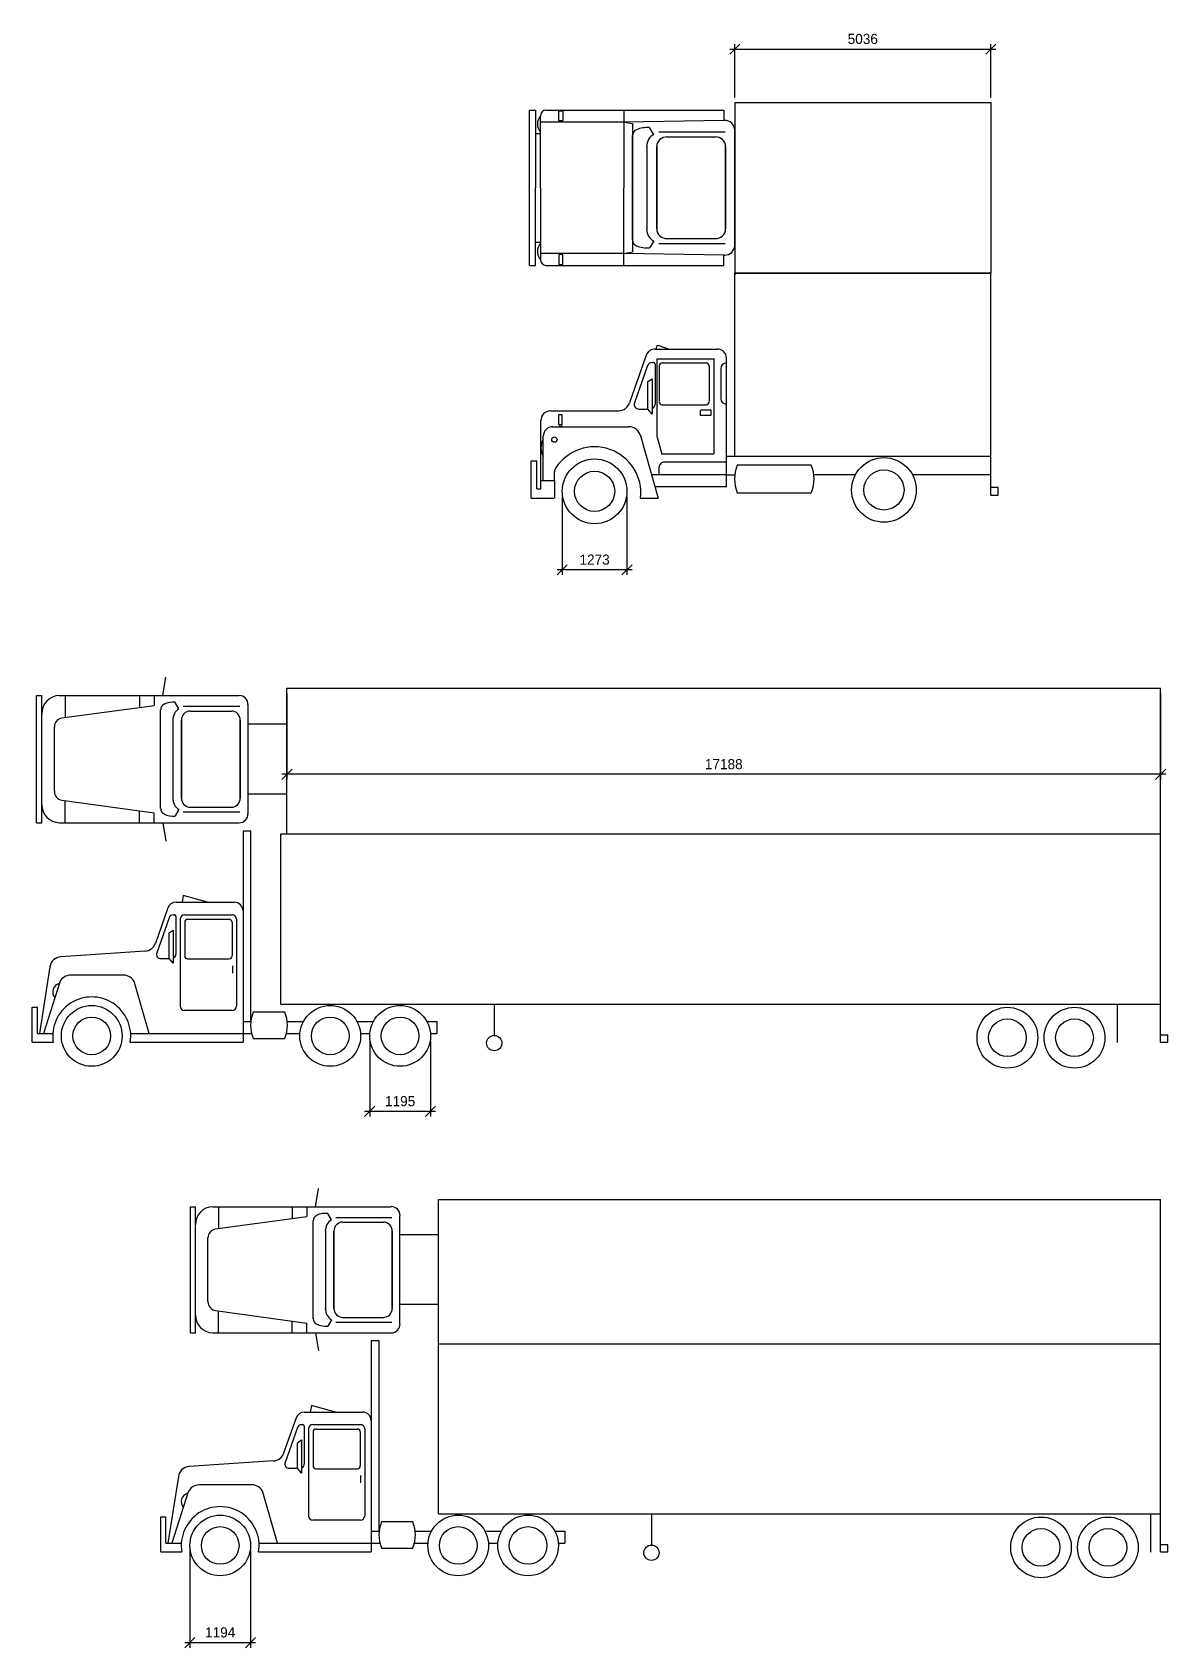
# Model space of a CAD drawing. Header units: millimetres. Extents: x 85290 to 188623, y -54691 to 10726.
# Drawn here: x 166287 to 188623, y -44065 to -12277 of the extents above; entities that cross this region are included whole.
import ezdxf

# ---------------------------------------------------------------- set-up
doc = ezdxf.new("R2010")
doc.units = ezdxf.units.MM
doc.layers.add('AUTO', color=150, linetype='Continuous')
doc.layers.add('RAZMER', color=5, linetype='Continuous')
doc.styles.add('WROMLATS', font='wromlats.shx', dxfattribs={"bigfont": 'bigfont.shx'})
doc.dimstyles.new('juka', dxfattribs={"dimscale": 100, "dimtxt": 2, "dimasz": 2, "dimexe": 1, "dimexo": 1, "dimgap": 1, "dimtad": 1, "dimtoh": 1, "dimdec": 0, "dimzin": 0, "dimdsep": 46, "dimtxsty": 'WROMLATS', "dimblk": 'OBLIQUE', "dimcen": -3, "dimdle": 1, "dimclrd": 256, "dimclre": 256, "dimclrt": 256, "dimadec": 0, "dimazin": 0, "dimtfac": 1, "dimtdec": 0, "dimtix": 1, "dimtmove": 2, "dimatfit": 3, "dimldrblk": 'ORIGIN2', "dimfxl": 1, "dimtvp": 2.5, "dimtolj": 1, "dimtzin": 0, "dimarcsym": 0})

msp = doc.modelspace()

# ---------------------------------------------------------------- blocks, each defined once
blk = doc.blocks.new('a_03')
at = {"linetype": 'Continuous'}
for p, q in [((-1802.2, 636.6), (-1778.5, 636.6)), ((-1802.2, 30.1), (-1802.2, 636.6)), ((-1778.5, 636.6), (-1778.5, 333.3)), ((-1738, 636.6), (-1042.7, 636.6)), ((-1687.2, 633.4), (-1672.1, 633.4)), ((-1687.2, 594.6), (-1687.2, 633.4)), ((-1672.1, 633.4), (-1672.1, 594.6)), ((-1434, 636.6), (-1434, 589.9)), ((-1042.7, 636.6), (-1042.7, 596.4)), ((-1000, 666.7), (0, 666.7)), ((-1000, 666.7), (-1000, 0)), ((0, 666.7), (0, 0)), ((-1758.8, 333.3), (-1758.8, 614)), ((-1434, 589.9), (-1758.8, 589.9)), ((-1672.1, 594.6), (-1687.2, 594.6)), ((-1042.7, 596.4), (-1434, 589.9)), ((-1434, 589.9), (-1400.1, 584.1)), ((-1434, 589.9), (-1434, 333.3)), ((-1400.1, 584.1), (-1400.1, 82.6)), ((-1316, 541.7), (-1332.9, 568.1)), ((-1778.5, 545.8), (-1758.8, 545.8)), ((-1400.1, 129.5), (-1400.1, 537.2)), ((-1296.1, 551.8), (-1037.2, 551.8)), ((-1265, 532.1), (-1075.8, 532.1)), ((-1000, 107.9), (-1000, 558.8)), ((-1344, 495.4), (-1344, 171.2)), ((-1305, 494.5), (-1305, 172.2)), ((-1305, 172.2), (-1305, 494.5)), ((-1035.8, 494.5), (-1035.8, 172.2)), ((-1035.8, 172.2), (-1035.8, 494.5)), ((-1778.5, 30.1), (-1778.5, 333.3)), ((-1758.8, 333.3), (-1758.8, 52.7)), ((-1434, 76.8), (-1434, 333.3)), ((-1265, 134.6), (-1075.8, 134.6)), ((-1778.5, 120.8), (-1758.8, 120.8)), ((-1434, 76.8), (-1758.8, 76.8)), ((-1672.1, 72), (-1687.2, 72)), ((-1687.2, 72), (-1687.2, 33.3)), ((-1672.1, 33.3), (-1672.1, 72)), ((-1434, 76.8), (-1400.1, 82.6)), ((-1434, 30.1), (-1434, 76.8)), ((-1040, 70.3), (-1434, 76.8)), ((-1316, 124.9), (-1332.9, 98.6)), ((-1296.1, 114.9), (-1037.2, 114.9)), ((-1042.7, 30.1), (-1042.7, 70.3)), ((-1802.2, 30.1), (-1778.5, 30.1)), ((-1738, 30.1), (-1042.7, 30.1)), ((-1687.2, 33.3), (-1672.1, 33.3)), ((0, 0), (-1000, 0)), ((-1000, 0), (-996.2, -2.5))]:
    blk.add_line(p, q, dxfattribs=at)
for centre, radius, start, end in [((-1737.1, 614.8), 21.8, 92.37479, 182.19131), ((-1723.6, 582.5), 47.2, 138.17006, 221.82994), ((-1341.8, 456.8), 111.7, 85.45766, 112.28514), ((-1038.8, 557.5), 38.9, 1.8573, 91.7152), ((-1375.1, 536.8), 25, 111.16015, 179.20871), ((-1290.4, 493.9), 54.3, 118.21787, 179.36029), ((-1266.2, 493.3), 38.8, 88.1894, 178.23804), ((-1074.5, 493.3), 38.8, 1.76198, 91.8106), ((-1375.1, 129.8), 25, 180.79123, 248.83983), ((-1290.4, 172.8), 54.3, 180.63974, 241.78215), ((-1266.2, 173.4), 38.8, 181.76198, 271.81061), ((-1074.5, 173.4), 38.8, 268.18954, 358.23801), ((-1723.6, 84.2), 47.2, 138.16959, 221.83041), ((-1341.8, 209.9), 111.7, 247.71487, 274.54236), ((-1038.8, 109.1), 38.9, 268.28482, 358.14267), ((-1737.1, 51.8), 21.7, 177.80492, 267.62894)]:
    blk.add_arc(centre, radius, start, end, dxfattribs=at)
blk = doc.blocks.new('a_04')
at = {"linetype": 'Continuous'}
for p, q in [((-582.5, 257.8), (-582.5, 973.9)), ((-582.5, 973.9), (417.5, 973.9)), ((417.5, 106.5), (417.5, 973.9)), ((-928.1, 653), (-993.5, 467.3)), ((-894, 677.1), (-651.4, 677.1)), ((-885.5, 332.3), (-885.5, 638.1)), ((-885.5, 638.1), (-664.7, 638.1)), ((-879.2, 690.5), (-839.1, 677.1)), ((-664.7, 640.2), (-664.7, 267.8)), ((-615.2, 139.2), (-615.2, 641.1)), ((-922.9, 612.6), (-974.2, 466.7)), ((-905.9, 624.7), (-900.3, 624.7)), ((-894.2, 618.7), (-894.2, 460.7)), ((-877.5, 611), (-877.5, 471.4)), ((-865.6, 623), (-694.4, 623)), ((-682.6, 611), (-682.6, 471.4)), ((-637.4, 600.9), (-637.4, 482.7)), ((-637.4, 600.9), (-637.4, 482.7)), ((-615.2, 621.8), (-616.5, 621.8)), ((-921.9, 549.6), (-905.2, 560.9)), ((-921.9, 442.6), (-921.9, 549.6)), ((-905.2, 560.9), (-905.2, 422.9)), ((-957.2, 442.6), (-921.9, 442.6)), ((-905.2, 422.9), (-921.9, 442.6)), ((-865.6, 459.4), (-694.4, 459.4)), ((-1340.2, 130.3), (-1340.2, 397.5)), ((-1302.6, 435.2), (-1035.8, 435.2)), ((-1256.7, 420), (-1270.6, 420)), ((-1270.6, 420), (-1270.6, 382.7)), ((-1270.6, 382.7), (-1256.7, 382.7)), ((-1266.6, 382.7), (-1260.1, 382.7)), ((-1266.6, 373.6), (-1266.6, 382.7)), ((-1260.1, 382.7), (-1260.1, 373.6)), ((-1256.7, 382.7), (-1256.7, 420)), ((-716.3, 440), (-675.6, 440)), ((-716.3, 417), (-716.3, 436.8)), ((-675.6, 417), (-716.3, 417)), ((-675.6, 440), (-675.6, 417)), ((-1330.7, 161.6), (-1330.7, 336)), ((-1293.1, 373.6), (-997.4, 373.6)), ((-1260.1, 373.6), (-1266.6, 373.6)), ((-952.6, 343.2), (-881.3, 94.2)), ((-885.5, 332.3), (-867.3, 265.7)), ((-664.7, 265.7), (-867.3, 265.7)), ((-615.2, 257.8), (417.5, 257.8)), ((-1377.5, 94.2), (-1377.5, 240)), ((-1377.5, 240), (-1356.1, 240)), ((-1356.1, 130.3), (-1356.1, 240)), ((-1286.6, 161.6), (-1286.6, 197.6)), ((-878, 185.6), (-878, 214.9)), ((-857.1, 235.7), (-615.2, 235.7)), ((-283.6, 223.8), (-572.6, 223.8)), ((-1356.1, 130.3), (-1340.2, 130.3)), ((-1286.6, 161.6), (-1340.2, 161.6)), ((-1286.6, 161.6), (-1286.6, 94.2)), ((-615.2, 185.6), (-907.5, 185.6)), ((-615.2, 139.2), (-894.2, 139.2)), ((-615.2, 185.6), (-582.4, 185.6)), ((-111.6, 185.6), (-273.9, 185.6)), ((417.5, 185.6), (111.6, 185.6)), ((446.9, 136.1), (417.5, 136.1)), ((446.9, 106.5), (446.9, 136.1)), ((-1377.5, 94.2), (-1290, 94.2)), ((-950.5, 94.2), (-881.3, 94.2)), ((-572.6, 115.2), (-283.6, 115.2)), ((417.5, 106.5), (446.9, 106.5))]:
    blk.add_line(p, q, dxfattribs=at)
for centre, radius in [((-1287.3, 323.2), 10.4), ((0, 126.3), 126.3), ((-1130.2, 121), 126.4), ((-1130.2, 121), 78.5), ((0, 126.3), 78.5)]:
    blk.add_circle(centre, radius, dxfattribs=at)
for centre, radius, start, end in [((-894.2, 641.2), 35.9, 89.72872, 160.78388), ((-879.4, 680), 10.6, 88.67462, 195.66223), ((-651.3, 641), 36.1, 0.07751, 90.04077), ((-905.7, 606.4), 18.2, 90.47175, 160.37108), ((-900.3, 618.7), 6.02, 359.96216, 90.03783), ((-865.6, 611), 11.9, 89.95312, 180.04535), ((-694.5, 611), 11.9, 359.95847, 89.69149), ((-616.5, 600.9), 20.8, 90.00262, 179.99855), ((-1039, 483.4), 48.3, 273.86163, 340.51218), ((-957.2, 460.7), 18.1, 160.50803, 270.0369), ((-912.5, 460.8), 18.3, 293.61624, 359.59033), ((-865.6, 471.3), 11.9, 179.95491, 270.04611), ((-694.5, 471.3), 11.9, 270.30902, 0.04102), ((-616.5, 482.7), 20.8, 180.00131, 269.99737), ((-616.5, 482.7), 20.8, 180.00131, 269.99737), ((-1302.6, 397.5), 37.6, 89.99917, 180.00044), ((-1273.8, 291.6), 66.1, 149.47667, 210.5233), ((-1293.1, 336), 37.6, 90.00058, 179.99907), ((-997.5, 325.3), 48.3, 21.78047, 89.89099), ((-1130.1, 114.2), 180.7, 353.64407, 147.59212), ((-1261.5, 197.6), 25.1, 147.59564, 179.99264), ((-857.1, 214.9), 20.8, 89.99941, 180.00058), ((-439.5, 169.5), 143.8, 157.81219, 202.18781), ((-415.8, 169.5), 142.9, 337.66238, 22.33761)]:
    blk.add_arc(centre, radius, start, end, dxfattribs=at)
blk = doc.blocks.new('a_06')
for p, q in [((-1140.6, 328.4), (-1151.6, 328.4)), ((-1151.6, 328.4), (-1151.6, 35.7)), ((-1140.6, 64.6), (-1140.6, 328.4)), ((-1099, 88.5), (-1099, 324.6)), ((-1099, 324.6), (119.3, 324.6)), ((119.3, 35.7), (119.3, 324.6)), ((-1244.4, 229.8), (-1163.6, 229.8)), ((-1234.3, 239), (-1236, 229.8)), ((-1201, 229.8), (-1234.3, 239)), ((-1255.8, 221.8), (-1273, 172.8)), ((-1254, 208.3), (-1271.1, 159.7)), ((-1248.4, 212.4), (-1246.5, 212.4)), ((-1244.5, 210.3), (-1244.5, 157.8)), ((-1238.4, 206.3), (-1238.4, 86)), ((-1232.4, 212.4), (-1166.6, 212.4)), ((-1232.3, 202.2), (-1232.3, 155.3)), ((-1228.3, 206.2), (-1170.7, 206.2)), ((-1166.7, 202.2), (-1166.7, 155.3)), ((-1160.6, 206.3), (-1160.6, 86)), ((-1253.7, 187.4), (-1248.1, 191.1)), ((-1253.7, 151.7), (-1253.7, 187.4)), ((-1248.1, 191.1), (-1248.1, 145.2)), ((-1287.1, 162.1), (-1404.1, 154.2)), ((-1419, 140.4), (-1433.5, 47.7)), ((-1265.4, 151.7), (-1253.7, 151.7)), ((-1248.1, 145.2), (-1253.7, 151.7)), ((-1228.3, 151.3), (-1170.7, 151.3)), ((-1166.2, 141.7), (-1166.2, 131.5)), ((-1405.3, 119.1), (-1428.1, 47.7)), ((-1316.8, 128.8), (-1390.6, 128.8)), ((-1281.6, 47.7), (-1301.9, 118.6)), ((-1443.4, 84.3), (-1436.3, 84.3)), ((-1443.4, 35.7), (-1443.4, 84.3)), ((-1436.3, 47.7), (-1436.3, 84.3)), ((-1166.6, 79.9), (-1232.4, 79.9)), ((-1093.8, 77.3), (-1137.4, 77.3)), ((-1099, 88.5), (119.3, 88.5)), ((-803.6, 88.5), (-803.6, 45.3)), ((59, 88.5), (59, 35.5)), ((-1436.3, 47.7), (-1414.9, 47.7)), ((-1307.2, 47.7), (-1139.5, 47.7)), ((-1151.6, 64.6), (-1140.6, 64.6)), ((-1091.7, 47.7), (-1072.8, 47.7)), ((-1090.6, 64.6), (-1067.8, 64.6)), ((-993.8, 64.6), (-971, 64.6)), ((-988.9, 47.7), (-975.9, 47.7)), ((-897, 64.6), (-883.1, 64.6)), ((-892, 47.7), (-883.1, 47.7)), ((-883.1, 64.6), (-883.1, 47.7)), ((129.1, 45.6), (119.3, 45.6)), ((129.1, 35.7), (129.1, 45.6)), ((-1443.4, 35.7), (-1414.3, 35.7)), ((-1307.8, 35.7), (-1151.6, 35.7)), ((-1137.4, 41.2), (-1093.8, 41.2)), ((119.3, 35.7), (129.1, 35.7))]:
    blk.add_line(p, q)
for centre, radius in [((-1361.1, 44.6), 42.1), ((-1361.1, 44.6), 26.1), ((-1030.8, 44.6), 42.1), ((-1030.8, 44.6), 26.1), ((-934, 44.6), 42.1), ((-934, 44.6), 26.1), ((-92.9, 42.1), 42.1), ((-92.9, 42.1), 26.1), ((0, 42.1), 42.1), ((0, 42.1), 26.1), ((-803.6, 34.6), 10.6)]:
    blk.add_circle(centre, radius)
for centre, radius, start, end in [((-1244.4, 217.8), 12, 90, 160.6182), ((-1163.6, 217.8), 12, 360, 90), ((-1248.4, 206.3), 6.01, 90, 160.6182), ((-1246.5, 210.3), 2, 0, 90), ((-1232.4, 206.3), 6.01, 90, 180), ((-1228.3, 202.2), 4.01, 90, 180), ((-1170.7, 202.2), 4.01, 0, 90), ((-1166.6, 206.3), 6.01, 0, 90), ((-1288.1, 178.1), 16, 273.6802, 340.6182), ((-1265.4, 157.8), 6.01, 160.6182, 270), ((-1250.5, 157.8), 6.01, 293.3331, 0), ((-1403.1, 138.2), 16, 93.6802, 172.1692), ((-1228.3, 155.3), 4.01, 180, 270), ((-1170.7, 155.3), 4.01, 270, 0), ((-1403.3, 105.5), 11.9, 103.1553, 221.4483), ((-1390.6, 112.7), 16, 90, 156.4856), ((-1316.8, 112.7), 16, 21.6196, 90), ((-1361.1, 44.6), 54, 350.4924, 189.5076), ((-1232.4, 86), 6.01, 180, 270), ((-1166.6, 86), 6.01, 270, 0), ((-1093.2, 59.3), 47.8, 157.7648, 202.2352), ((-1138, 59.3), 47.8, 337.7648, 22.2352)]:
    blk.add_arc(centre, radius, start, end)
blk = doc.blocks.new('a_05')
at = {"linetype": 'Continuous'}
for p, q in [((-1170.6, 190), (-1166.4, 215.1)), ((-1343.8, 190), (-1336.7, 190)), ((-1343.8, 15.2), (-1343.8, 190)), ((-1336.7, 15.2), (-1336.7, 190)), ((-1312.7, 190), (-1065.5, 190)), ((-1304.6, 190), (-1304.6, 159.7)), ((-1202.6, 190), (-1202.6, 173.8)), ((-1182.3, 190), (-1182.3, 176.6)), ((-1148.3, 171.9), (-1153.3, 180.6)), ((-1000, 0), (-1000, 199.9)), ((-1000, 199.9), (0, 199.9)), ((0, 0), (0, 199.9)), ((-1309, 159.1), (-1182.3, 176.6)), ((-1173.5, 34.8), (-1173.5, 170.4)), ((-1142.3, 175.2), (-1064.6, 175.2)), ((-1132.9, 168.7), (-1076.2, 168.7)), ((-1053.5, 27.7), (-1053.5, 177.5)), ((-1319.5, 58.5), (-1319.5, 146.7)), ((-1156.7, 156.5), (-1156.7, 48.7)), ((-1144.9, 156.2), (-1144.9, 49)), ((-1144.9, 49), (-1144.9, 156.2)), ((-1064.2, 156.2), (-1064.2, 49)), ((-1064.2, 49), (-1064.2, 156.2)), ((-1000, 150.8), (-1053.5, 150.8)), ((-1309, 46.1), (-1182.3, 28.6)), ((-1304.6, 15.2), (-1304.6, 45.5)), ((-1000, 54.4), (-1053.5, 54.4)), ((-1202.6, 15.2), (-1202.6, 31.4)), ((-1182.3, 15.2), (-1182.3, 28.6)), ((-1148.3, 33.3), (-1153.3, 24.6)), ((-1142.3, 30), (-1064.6, 30)), ((-1132.9, 36.5), (-1076.2, 36.5)), ((-1343.8, 15.2), (-1336.7, 15.2)), ((-1312.7, 15.2), (-1065.5, 15.2)), ((-1170.6, 15.2), (-1166.4, -9.9)), ((-1000, 0), (0, 0))]:
    blk.add_line(p, q, dxfattribs=at)
for centre, radius, start, end in [((-1312.2, 165.5), 24.5, 91.1915, 181.1095), ((-1156, 150.2), 30.6, 85.0441, 114.5815), ((-1065.7, 177.8), 12.3, 358.8902, 88.8065), ((-1307.1, 146.9), 12.3, 98.8578, 180.9891), ((-1165.2, 170.4), 8.32, 115.139, 180.6347), ((-1138.5, 156.3), 18.4, 122.2292, 180.4297), ((-1132.7, 156.4), 12.2, 91.0927, 181.2083), ((-1076.4, 156.4), 12.2, 358.7917, 88.9073), ((-1307.1, 58.3), 12.3, 179.0109, 261.1422), ((-1138.5, 48.9), 18.4, 179.5703, 237.7708), ((-1132.7, 48.8), 12.2, 178.7917, 268.9073), ((-1076.4, 48.8), 12.2, 271.0927, 1.2083), ((-1312.2, 39.7), 24.5, 178.8905, 268.8085), ((-1165.2, 34.8), 8.32, 179.3653, 244.861), ((-1156, 55), 30.6, 245.4185, 274.9559), ((-1065.7, 27.4), 12.3, 271.1935, 1.1098)]:
    blk.add_arc(centre, radius, start, end, dxfattribs=at)
blk = doc.blocks.new('a_10')
at = {"linetype": 'Continuous'}
for p, q in [((-1020.4, 327.9), (-1020.4, 35.6)), ((-1009.5, 327.9), (-1020.4, 327.9)), ((-1009.5, 64.5), (-1009.5, 327.9)), ((-927.1, 88.4), (-927.1, 324)), ((-927.1, 324), (73, 324)), ((73, 35.6), (73, 324)), ((-1113, 229.4), (-1032.4, 229.4)), ((-1102.9, 238.6), (-1104.7, 229.4)), ((-1069.8, 229.4), (-1102.9, 238.6)), ((-1124.4, 221.4), (-1141.6, 172.5)), ((-1122.6, 208), (-1139.7, 159.5)), ((-1117, 212), (-1115.1, 212)), ((-1113.1, 210), (-1113.1, 157.5)), ((-1107, 206), (-1107, 85.8)), ((-1101, 212), (-1035.4, 212)), ((-1100.9, 201.9), (-1100.9, 155)), ((-1096.9, 205.9), (-1039.5, 205.9)), ((-1035.5, 201.9), (-1035.5, 155)), ((-1029.4, 206), (-1029.4, 85.8)), ((-1122.3, 187), (-1116.8, 190.8)), ((-1122.3, 151.5), (-1122.3, 187)), ((-1116.8, 190.8), (-1116.8, 144.9)), ((-1155.6, 161.8), (-1272.5, 153.9)), ((-1287.3, 140.1), (-1301.8, 47.7)), ((-1134, 151.5), (-1122.3, 151.5)), ((-1116.8, 144.9), (-1122.3, 151.5)), ((-1096.9, 151), (-1039.5, 151)), ((-1035, 141.5), (-1035, 131.2)), ((-1273.7, 118.9), (-1296.4, 47.7)), ((-1185.4, 128.5), (-1259, 128.5)), ((-1150.2, 47.7), (-1170.5, 118.4)), ((-1311.7, 35.6), (-1311.7, 84.1)), ((-1311.7, 84.1), (-1304.6, 84.1)), ((-1304.6, 47.7), (-1304.6, 84.1)), ((-1035.4, 79.8), (-1101, 79.8)), ((-962.7, 77.2), (-1006.2, 77.2)), ((-927.1, 88.4), (73, 88.4)), ((-632.2, 88.4), (-632.2, 45.2)), ((58.9, 88.4), (58.9, 35.4)), ((-1304.6, 47.7), (-1283.3, 47.7)), ((-1175.7, 47.7), (-1008.4, 47.7)), ((-1020.4, 64.5), (-1009.5, 64.5)), ((-960.6, 47.7), (-941.7, 47.7)), ((-959.5, 64.5), (-936.8, 64.5)), ((-862.9, 64.5), (-840.1, 64.5)), ((-857.9, 47.7), (-845, 47.7)), ((-766.2, 64.5), (-752.4, 64.5)), ((-761.2, 47.7), (-752.4, 47.7)), ((-752.4, 64.5), (-752.4, 47.7)), ((82.8, 45.5), (73, 45.5)), ((82.8, 35.6), (82.8, 45.5)), ((-1311.7, 35.6), (-1282.6, 35.6)), ((-1176.4, 35.6), (-1020.4, 35.6)), ((-1006.2, 41.1), (-962.7, 41.1)), ((73, 35.6), (82.8, 35.6))]:
    blk.add_line(p, q, dxfattribs=at)
for centre, radius in [((-1229.5, 44.6), 42), ((-1229.5, 44.6), 26.1), ((-899.8, 44.6), 42), ((-899.8, 44.6), 26.1), ((-803.1, 44.6), 42), ((-803.1, 44.6), 26.1), ((-92.7, 42), 42), ((-92.7, 42), 26.1), ((0, 42), 42), ((0, 42), 26.1), ((-632.2, 34.6), 10.6)]:
    blk.add_circle(centre, radius, dxfattribs=at)
for centre, radius, start, end in [((-1113.1, 217.5), 11.9, 89.7289, 160.784), ((-1032.4, 217.4), 12, 0.0754, 90.0411), ((-1116.9, 205.9), 6.07, 90.4703, 160.371), ((-1115.1, 210), 2, 359.959, 90.041), ((-1101, 206), 6, 90.1923, 180.0411), ((-1096.9, 201.9), 4, 89.9586, 180.041), ((-1039.5, 201.9), 4, 359.9595, 89.69), ((-1035.4, 206), 6, 359.9589, 90.0413), ((-1156.7, 177.8), 16.1, 273.8618, 340.5119), ((-1134, 157.5), 6, 160.5092, 270.0356), ((-1119.2, 157.5), 6.07, 293.6143, 359.5926), ((-1271.5, 138), 16, 93.6864, 172.2089), ((-1096.9, 155), 4, 179.9588, 270.0414), ((-1039.5, 155), 4, 270.31, 0.0405), ((-1271.6, 105.3), 11.9, 103.1381, 221.4195), ((-1259, 112.4), 16.1, 90.2273, 156.2683), ((-1185.4, 112.5), 16.1, 21.7799, 89.8915), ((-1229.5, 44.5), 53.9, 350.4997, 189.5003), ((-1101, 85.8), 6, 180.1927, 269.8071), ((-1035.4, 85.8), 6, 269.959, 359.8075), ((-962.3, 59.2), 47.4, 157.6486, 202.3514), ((-1006.9, 59.2), 47.7, 337.7979, 22.2021)]:
    blk.add_arc(centre, radius, start, end, dxfattribs=at)
blk = doc.blocks.new('a_11')
at = {"linetype": 'Continuous'}
for p, q in [((-1142.1, 158.4), (-1138.6, 179.3)), ((-1000, 0), (-1000, 166.6)), ((-1000, 166.6), (0, 166.6)), ((0, 0), (0, 166.6)), ((-1286.5, 158.4), (-1280.6, 158.4)), ((-1286.5, 12.6), (-1286.5, 158.4)), ((-1280.6, 12.6), (-1280.6, 158.4)), ((-1260.6, 158.4), (-1054.5, 158.4)), ((-1253.9, 158.4), (-1253.9, 133.1)), ((-1168.9, 158.4), (-1168.9, 144.8)), ((-1152, 158.4), (-1152, 147.1)), ((-1123.6, 143.2), (-1127.8, 150.5)), ((-1257.5, 132.6), (-1152, 147.1)), ((-1144.6, 29), (-1144.6, 142)), ((-1130.5, 130.4), (-1130.5, 40.6)), ((-1120.8, 130.1), (-1120.8, 40.9)), ((-1120.8, 40.9), (-1120.8, 130.1)), ((-1118.6, 146), (-1053.9, 146)), ((-1110.8, 140.6), (-1063.5, 140.6)), ((-1053.5, 130.1), (-1053.5, 40.9)), ((-1053.5, 40.9), (-1053.5, 130.1)), ((-1044.5, 23), (-1044.5, 148)), ((-1266.2, 48.8), (-1266.2, 122.2)), ((-1000, 125.7), (-1044.5, 125.7)), ((-1257.5, 38.4), (-1152, 23.9)), ((-1253.9, 12.6), (-1253.9, 37.9)), ((-1000, 45.3), (-1044.5, 45.3)), ((-1168.9, 12.6), (-1168.9, 26.2)), ((-1152, 12.6), (-1152, 23.9)), ((-1123.6, 27.8), (-1127.8, 20.5)), ((-1118.6, 25), (-1053.9, 25)), ((-1110.8, 30.4), (-1063.5, 30.4)), ((-1286.5, 12.6), (-1280.6, 12.6)), ((-1260.6, 12.6), (-1054.5, 12.6)), ((-1142.1, 12.6), (-1138.6, -8.3)), ((-1000, 0), (0, 0))]:
    blk.add_line(p, q, dxfattribs=at)
for centre, radius, start, end in [((-1260.2, 137.9), 20.4, 91.1915, 181.1107), ((-1137.6, 142), 6.93, 115.1392, 180.6381), ((-1130, 125.2), 25.5, 85.0385, 114.5834), ((-1054.8, 148.2), 10.2, 358.8885, 88.8106), ((-1255.9, 122.4), 10.3, 98.8578, 180.9868), ((-1115.4, 130.3), 15.3, 122.2292, 180.4313), ((-1110.6, 130.4), 10.2, 91.0888, 181.2146), ((-1063.7, 130.4), 10.2, 358.7854, 88.9112), ((-1255.9, 48.6), 10.3, 179.0132, 261.1422), ((-1115.4, 40.7), 15.3, 179.5687, 237.7708), ((-1110.6, 40.6), 10.2, 178.7854, 268.9113), ((-1063.7, 40.6), 10.2, 271.0887, 1.2146), ((-1260.2, 33.1), 20.4, 178.8893, 268.8085), ((-1137.6, 29), 6.93, 179.3619, 244.8608), ((-1130, 45.8), 25.5, 245.4166, 274.9615), ((-1054.8, 22.8), 10.2, 271.1894, 1.1116)]:
    blk.add_arc(centre, radius, start, end, dxfattribs=at)
blk = doc.blocks.new('_Oblique')
at = {"color": 0, "linetype": 'ByBlock', "lineweight": -2}
blk.add_line((-0.5, -0.5), (0.5, 0.5), dxfattribs=at)
blk = doc.blocks.new('*D112')
at = {"layer": 'Defpoints', "color": 0, "transparency": 16777216}
for p in [(185143, -12608), (180107, -13657), (185143, -13657)]:
    blk.add_point(p, dxfattribs=at)
at = {"layer": 'RAZMER', "lineweight": -2, "transparency": 16777216}
for p, q in [((180007, -12608), (185243, -12608)), ((180107, -13557), (180107, -12508)), ((185143, -13557), (185143, -12508))]:
    blk.add_line(p, q, dxfattribs=at)
at = {"layer": 'RAZMER', "lineweight": -2, "transparency": 16777216, "xscale": 200, "yscale": 200, "zscale": 200, "rotation": 180}
blk.add_blockref('_Oblique', (180107, -12608), dxfattribs=at)
at = {"layer": 'RAZMER', "lineweight": -2, "transparency": 16777216, "xscale": 200, "yscale": 200, "zscale": 200}
blk.add_blockref('_Oblique', (185143, -12608), dxfattribs=at)
at = {"layer": 'RAZMER', "transparency": 16777216, "insert": (182625, -12408), "char_height": 200, "attachment_point": 5, "style": 'WROMLATS'}
blk.add_mtext('\\A1;5036', dxfattribs=at)
blk = doc.blocks.new('_Origin2')
at = {"color": 0, "linetype": 'ByBlock', "lineweight": -2}
blk.add_line((-0.5, 0), (-1, 0), dxfattribs=at)
for radius in [0.5, 0.25]:
    blk.add_circle((0, 0), radius, dxfattribs=at)
blk = doc.blocks.new('*D114')
at = {"layer": 'Defpoints', "color": 0, "transparency": 16777216}
for p in [(171296, -25187), (188484, -25187), (171296, -26879)]:
    blk.add_point(p, dxfattribs=at)
at = {"layer": 'RAZMER', "lineweight": -2, "transparency": 16777216}
for p, q in [((171296, -25287), (171296, -26979)), ((188484, -25287), (188484, -26979)), ((188584, -26879), (171196, -26879))]:
    blk.add_line(p, q, dxfattribs=at)
at = {"layer": 'RAZMER', "lineweight": -2, "transparency": 16777216, "xscale": 200, "yscale": 200, "zscale": 200, "rotation": 180}
blk.add_blockref('_Oblique', (171296, -26879), dxfattribs=at)
at = {"layer": 'RAZMER', "lineweight": -2, "transparency": 16777216, "xscale": 200, "yscale": 200, "zscale": 200}
blk.add_blockref('_Oblique', (188484, -26879), dxfattribs=at)
at = {"layer": 'RAZMER', "transparency": 16777216, "insert": (179890, -26679), "char_height": 200, "attachment_point": 5, "style": 'WROMLATS'}
blk.add_mtext('\\A1;17188', dxfattribs=at)
blk = doc.blocks.new('*D119')
at = {"layer": 'Defpoints', "color": 0, "transparency": 16777216}
for p in [(169386, -42055), (170580, -42055), (170580, -43965)]:
    blk.add_point(p, dxfattribs=at)
at = {"layer": 'RAZMER', "lineweight": -2, "transparency": 16777216}
for p, q in [((169386, -42155), (169386, -44065)), ((170580, -42155), (170580, -44065)), ((169286, -43965), (170680, -43965))]:
    blk.add_line(p, q, dxfattribs=at)
at = {"layer": 'RAZMER', "lineweight": -2, "transparency": 16777216, "xscale": 200, "yscale": 200, "zscale": 200, "rotation": 180}
blk.add_blockref('_Oblique', (169386, -43965), dxfattribs=at)
at = {"layer": 'RAZMER', "lineweight": -2, "transparency": 16777216, "xscale": 200, "yscale": 200, "zscale": 200}
blk.add_blockref('_Oblique', (170580, -43965), dxfattribs=at)
at = {"layer": 'RAZMER', "transparency": 16777216, "insert": (169983, -43765), "char_height": 200, "attachment_point": 5, "style": 'WROMLATS'}
blk.add_mtext('\\A1;1194', dxfattribs=at)
blk = doc.blocks.new('*D120')
at = {"layer": 'Defpoints', "color": 0, "transparency": 16777216}
for p in [(172925, -32026), (174121, -32026), (172925, -33512)]:
    blk.add_point(p, dxfattribs=at)
at = {"layer": 'RAZMER', "lineweight": -2, "transparency": 16777216}
for p, q in [((172925, -32126), (172925, -33612)), ((174121, -32126), (174121, -33612)), ((174221, -33512), (172825, -33512))]:
    blk.add_line(p, q, dxfattribs=at)
at = {"layer": 'RAZMER', "lineweight": -2, "transparency": 16777216, "xscale": 200, "yscale": 200, "zscale": 200, "rotation": 180}
blk.add_blockref('_Oblique', (172925, -33512), dxfattribs=at)
at = {"layer": 'RAZMER', "lineweight": -2, "transparency": 16777216, "xscale": 200, "yscale": 200, "zscale": 200}
blk.add_blockref('_Oblique', (174121, -33512), dxfattribs=at)
at = {"layer": 'RAZMER', "transparency": 16777216, "insert": (173523, -33312), "char_height": 200, "attachment_point": 5, "style": 'WROMLATS'}
blk.add_mtext('\\A1;1195', dxfattribs=at)
blk = doc.blocks.new('*D123')
at = {"layer": 'Defpoints', "color": 0, "transparency": 16777216}
for p in [(176712, -21310), (177985, -21310), (176712, -22855)]:
    blk.add_point(p, dxfattribs=at)
at = {"layer": 'RAZMER', "lineweight": -2, "transparency": 16777216}
for p, q in [((176712, -21410), (176712, -22955)), ((177985, -21410), (177985, -22955)), ((178085, -22855), (176612, -22855))]:
    blk.add_line(p, q, dxfattribs=at)
at = {"layer": 'RAZMER', "lineweight": -2, "transparency": 16777216, "xscale": 200, "yscale": 200, "zscale": 200, "rotation": 180}
blk.add_blockref('_Oblique', (176712, -22855), dxfattribs=at)
at = {"layer": 'RAZMER', "lineweight": -2, "transparency": 16777216, "xscale": 200, "yscale": 200, "zscale": 200}
blk.add_blockref('_Oblique', (177985, -22855), dxfattribs=at)
at = {"layer": 'RAZMER', "transparency": 16777216, "insert": (177349, -22655), "char_height": 200, "attachment_point": 5, "style": 'WROMLATS'}
blk.add_mtext('\\A1;1273', dxfattribs=at)

# ---------------------------------------------------------------- dimensions: what is measured, and where the dimension line sits
at = {"layer": 'RAZMER'}
for base, p1, p2, picture, middle in [((185143, -12608.4), (180106.7, -13657.3), (185143, -13657.3), '*D112', (182624.9, -12408.4)), ((176712, -22855), (177985.1, -21310.1), (176712, -21310.1), '*D123', (177348.6, -22655)), ((171296.1, -26878.6), (188483.8, -25186.9), (171296.1, -25186.9), '*D114', (179890, -26678.6)), ((172925.5, -33511.7), (174120.7, -32025.7), (172925.5, -32025.7), '*D120', (173523.1, -33311.7)), ((170579.7, -43965.5), (169386.1, -42054.9), (170579.7, -42054.9), '*D119', (169982.9, -43765.5))]:
    dim = msp.add_linear_dim(base=base, p1=p1, p2=p2, dimstyle='juka', dxfattribs=at)
    dim.commit()
    dim.dimension.update_dxf_attribs({"geometry": picture, "text_midpoint": middle})

# ---------------------------------------------------------------- block references
at = {"layer": 'AUTO'}
for name, p, xscale, yscale, zscale in [('a_03', (185143, -17014.7), 5.036211179993188, 5.036211179993188, 5.036211179993188), ('a_04', (183040.5, -21919.4), 5.036211179993188, 5.036211179993188, 5.036211179993188), ('a_11', (188483.8, -28049.6), 17.18768482199357, 17.18768482199357, 17.18768482199357), ('a_06', (186789.8, -32659.8), 14.20469819999653, 14.20469819999653, 14.20469819999653), ('a_05', (188483.8, -38085.8), 14.20469819999653, 14.20469819999653, 14.20469819999653), ('a_10', (187447.6, -42687.8), 14.20469819999653, 14.20469819999653, 14.20469819999653)]:
    msp.add_blockref(name, p, dxfattribs=dict(at, xscale=xscale, yscale=yscale, zscale=zscale))

msp.set_redraw_order([(e.dxf.handle, doc.entitydb.next_handle()) for e in msp.query("TEXT MTEXT ATTDEF DIMENSION ARC_DIMENSION")])  # texts and dimensions are drawn at this point

doc.saveas('drawing.dxf')
